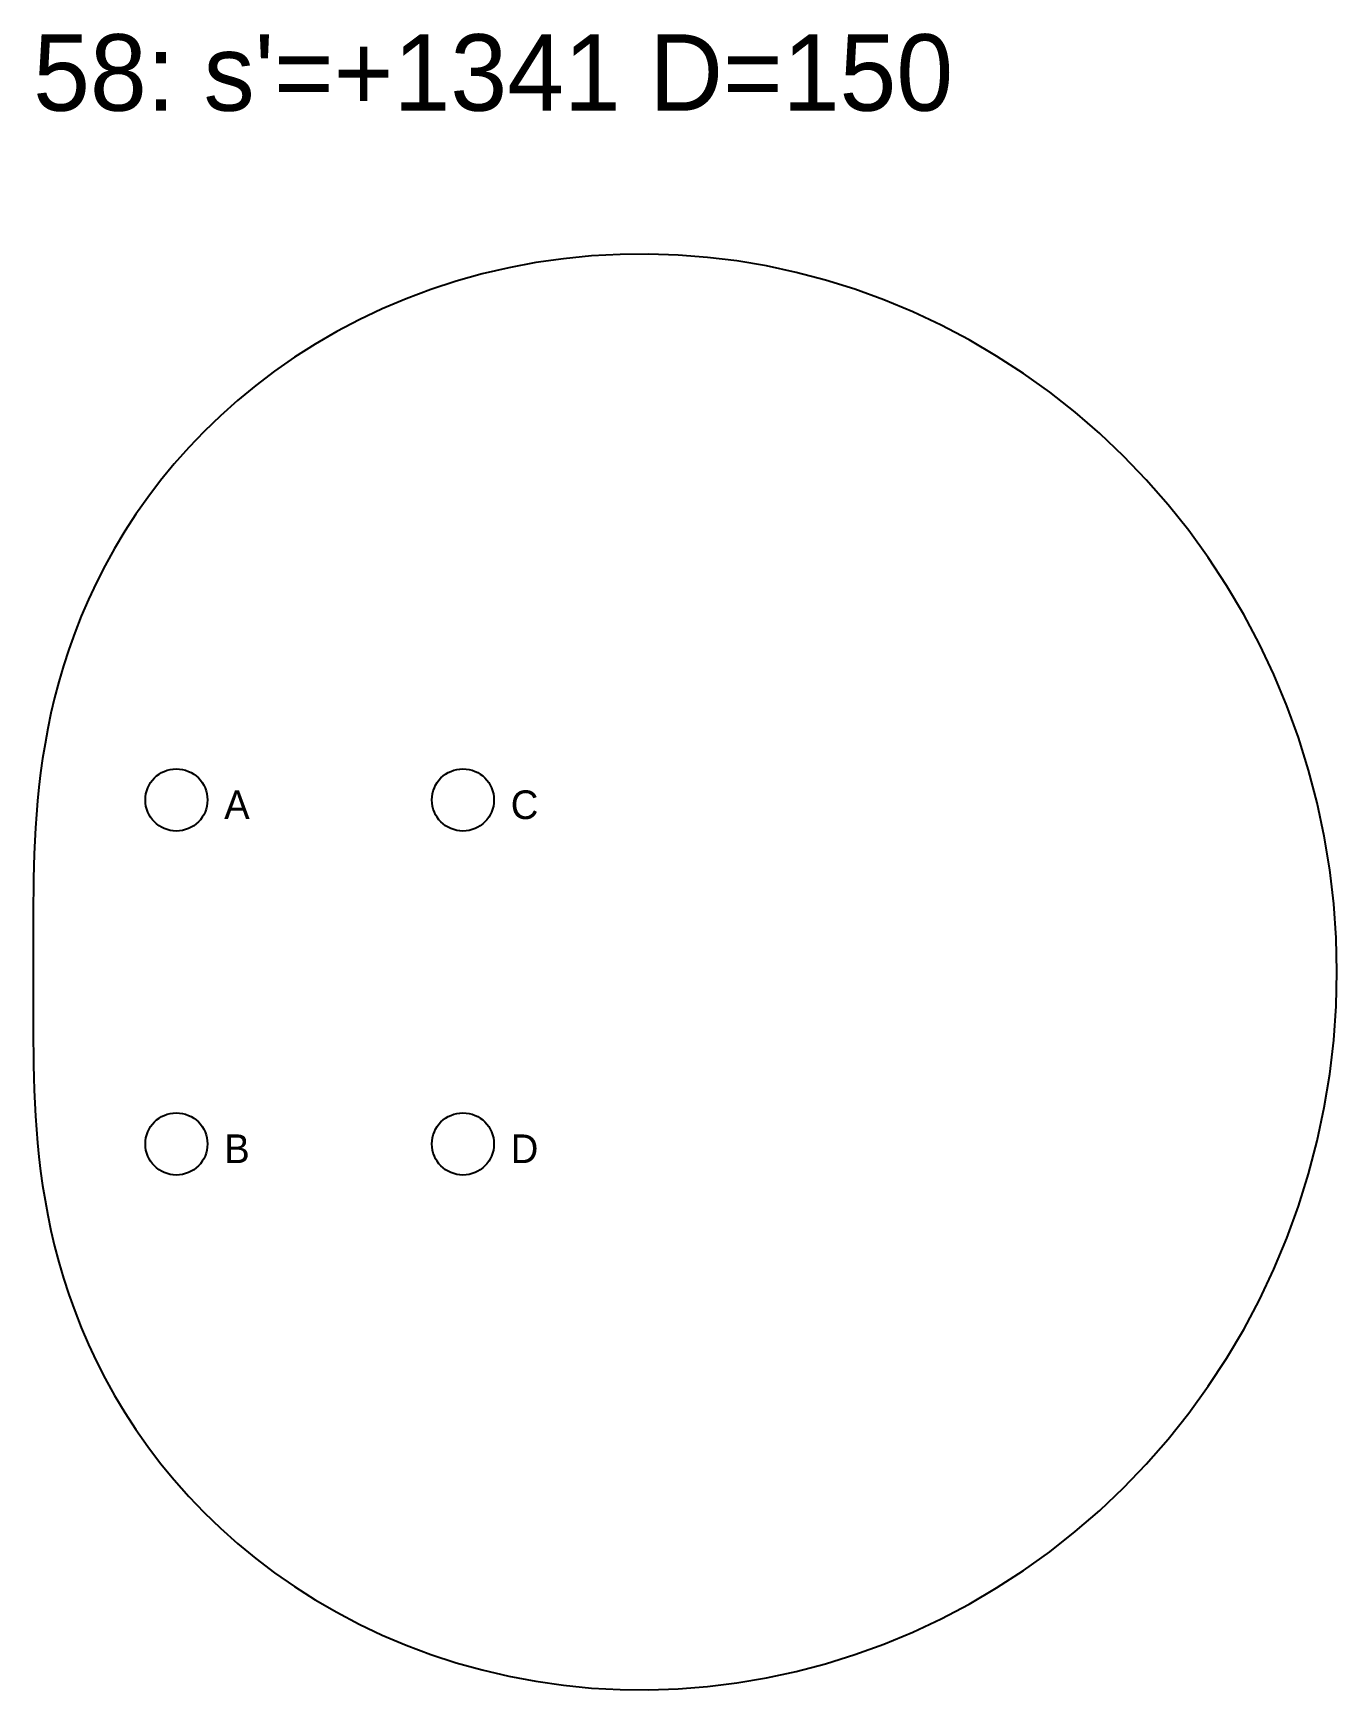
# Model space of a CAD drawing. Header units: millimetres. Extents: x 0 to 2007, y -5243 to 138.
# Drawn here: x 1260 to 1396.5, y -4475.1 to -4301.8 of the extents above; entities that cross this region are included whole.
import ezdxf

# ---------------------------------------------------------------- set-up
doc = ezdxf.new("R2010")
doc.units = ezdxf.units.MM
for name, color, linetype in [('DOWEL', 5, 'CONTINUOUS'), ('SLAB_58', 6, 'CONTINUOUS'), ('TEXT', 1, 'CONTINUOUS')]:
    doc.layers.add(name, color=color, linetype=linetype)

msp = doc.modelspace()

# ---------------------------------------------------------------- texts
at = {"layer": 'DOWEL'}
for s, p in [('A', (1280, -4384)), ('C', (1310, -4384)), ('B', (1280, -4420)), ('D', (1310, -4420))]:
    msp.add_text(s, height=3, dxfattribs=at).set_placement(p)
at = {"layer": 'TEXT'}
msp.add_text("58: s'=+1341 D=150", height=8, dxfattribs=at).set_placement((1260, -4309.87))

# ---------------------------------------------------------------- linework, layer by layer
at = {"layer": 'DOWEL'}
for centre in [(1275, -4382), (1305, -4382), (1275, -4418), (1305, -4418)]:
    msp.add_circle(centre, 3.25, dxfattribs=at)
at = {"layer": 'SLAB_58'}
msp.add_lwpolyline([(1396.495, -4400), (1396.412, -4396.428), (1396.163, -4392.865), (1395.749, -4389.319), (1395.17, -4385.799), (1394.43, -4382.313), (1393.529, -4378.871), (1392.471, -4375.479), (1391.259, -4372.147), (1389.897, -4368.882), (1388.388, -4365.691), (1386.737, -4362.582), (1384.95, -4359.562), (1383.031, -4356.637), (1380.986, -4353.815), (1378.821, -4351.1), (1376.543, -4348.499), (1374.157, -4346.017), (1371.672, -4343.658), (1369.093, -4341.427), (1366.429, -4339.329), (1363.687, -4337.365), (1360.875, -4335.54), (1357.999, -4333.855), (1355.069, -4332.314), (1352.092, -4330.917), (1349.076, -4329.665), (1346.028, -4328.56), (1342.958, -4327.601), (1339.872, -4326.788), (1336.779, -4326.12), (1333.685, -4325.596), (1330.599, -4325.214), (1327.528, -4324.973), (1324.478, -4324.87), (1321.458, -4324.901), (1318.472, -4325.064), (1315.528, -4325.355), (1312.632, -4325.769), (1309.788, -4326.304), (1307.004, -4326.954), (1304.283, -4327.714), (1301.631, -4328.579), (1299.051, -4329.544), (1296.547, -4330.604), (1294.124, -4331.752), (1291.784, -4332.984), (1289.529, -4334.293), (1287.363, -4335.674), (1285.287, -4337.119), (1283.302, -4338.625), (1281.409, -4340.183), (1279.61, -4341.79), (1277.905, -4343.438), (1276.293, -4345.121), (1274.773, -4346.835), (1273.346, -4348.574), (1272.01, -4350.332), (1270.764, -4352.104), (1269.605, -4353.886), (1268.531, -4355.672), (1267.541, -4357.458), (1266.631, -4359.24), (1265.798, -4361.013), (1265.041, -4362.775), (1264.354, -4364.522), (1263.736, -4366.251), (1263.181, -4367.958), (1262.688, -4369.643), (1262.251, -4371.302), (1261.868, -4372.934), (1261.534, -4374.538), (1261.245, -4376.112), (1260.997, -4377.656), (1260.788, -4379.169), (1260.612, -4380.652), (1260.468, -4382.105), (1260.35, -4383.527), (1260.255, -4384.921), (1260.181, -4386.286), (1260.124, -4387.625), (1260.082, -4388.939), (1260.051, -4390.23), (1260.03, -4391.499), (1260.016, -4392.75), (1260.008, -4393.984), (1260.003, -4395.205), (1260.001, -4396.414), (1260, -4397.614), (1260, -4398.808), (1260, -4400), (1260, -4401.192), (1260, -4402.386), (1260.001, -4403.586), (1260.003, -4404.795), (1260.008, -4406.016), (1260.016, -4407.25), (1260.03, -4408.501), (1260.051, -4409.77), (1260.082, -4411.061), (1260.124, -4412.375), (1260.181, -4413.714), (1260.255, -4415.079), (1260.35, -4416.473), (1260.468, -4417.895), (1260.612, -4419.348), (1260.788, -4420.831), (1260.997, -4422.344), (1261.245, -4423.888), (1261.534, -4425.462), (1261.868, -4427.066), (1262.251, -4428.698), (1262.688, -4430.357), (1263.181, -4432.042), (1263.736, -4433.749), (1264.354, -4435.478), (1265.041, -4437.225), (1265.798, -4438.987), (1266.631, -4440.76), (1267.541, -4442.542), (1268.531, -4444.328), (1269.605, -4446.114), (1270.764, -4447.896), (1272.01, -4449.668), (1273.346, -4451.426), (1274.773, -4453.165), (1276.293, -4454.879), (1277.905, -4456.562), (1279.61, -4458.21), (1281.409, -4459.817), (1283.302, -4461.375), (1285.287, -4462.881), (1287.363, -4464.326), (1289.529, -4465.707), (1291.784, -4467.016), (1294.124, -4468.248), (1296.547, -4469.396), (1299.051, -4470.456), (1301.631, -4471.421), (1304.283, -4472.286), (1307.004, -4473.046), (1309.788, -4473.696), (1312.632, -4474.231), (1315.528, -4474.645), (1318.472, -4474.936), (1321.458, -4475.099), (1324.478, -4475.13), (1327.528, -4475.027), (1330.599, -4474.786), (1333.685, -4474.404), (1336.779, -4473.88), (1339.872, -4473.212), (1342.958, -4472.399), (1346.028, -4471.44), (1349.076, -4470.335), (1352.092, -4469.083), (1355.069, -4467.686), (1357.999, -4466.145), (1360.875, -4464.46), (1363.687, -4462.635), (1366.429, -4460.671), (1369.093, -4458.573), (1371.672, -4456.342), (1374.157, -4453.983), (1376.543, -4451.501), (1378.821, -4448.9), (1380.986, -4446.185), (1383.031, -4443.363), (1384.95, -4440.438), (1386.737, -4437.418), (1388.388, -4434.309), (1389.897, -4431.118), (1391.259, -4427.853), (1392.471, -4424.521), (1393.529, -4421.129), (1394.43, -4417.687), (1395.17, -4414.201), (1395.749, -4410.681), (1396.163, -4407.135), (1396.412, -4403.572)], close=True, dxfattribs=at)

msp.set_redraw_order([(e.dxf.handle, doc.entitydb.next_handle()) for e in msp.query("TEXT MTEXT ATTDEF DIMENSION ARC_DIMENSION")])  # texts and dimensions are drawn at this point

doc.saveas('drawing.dxf')
